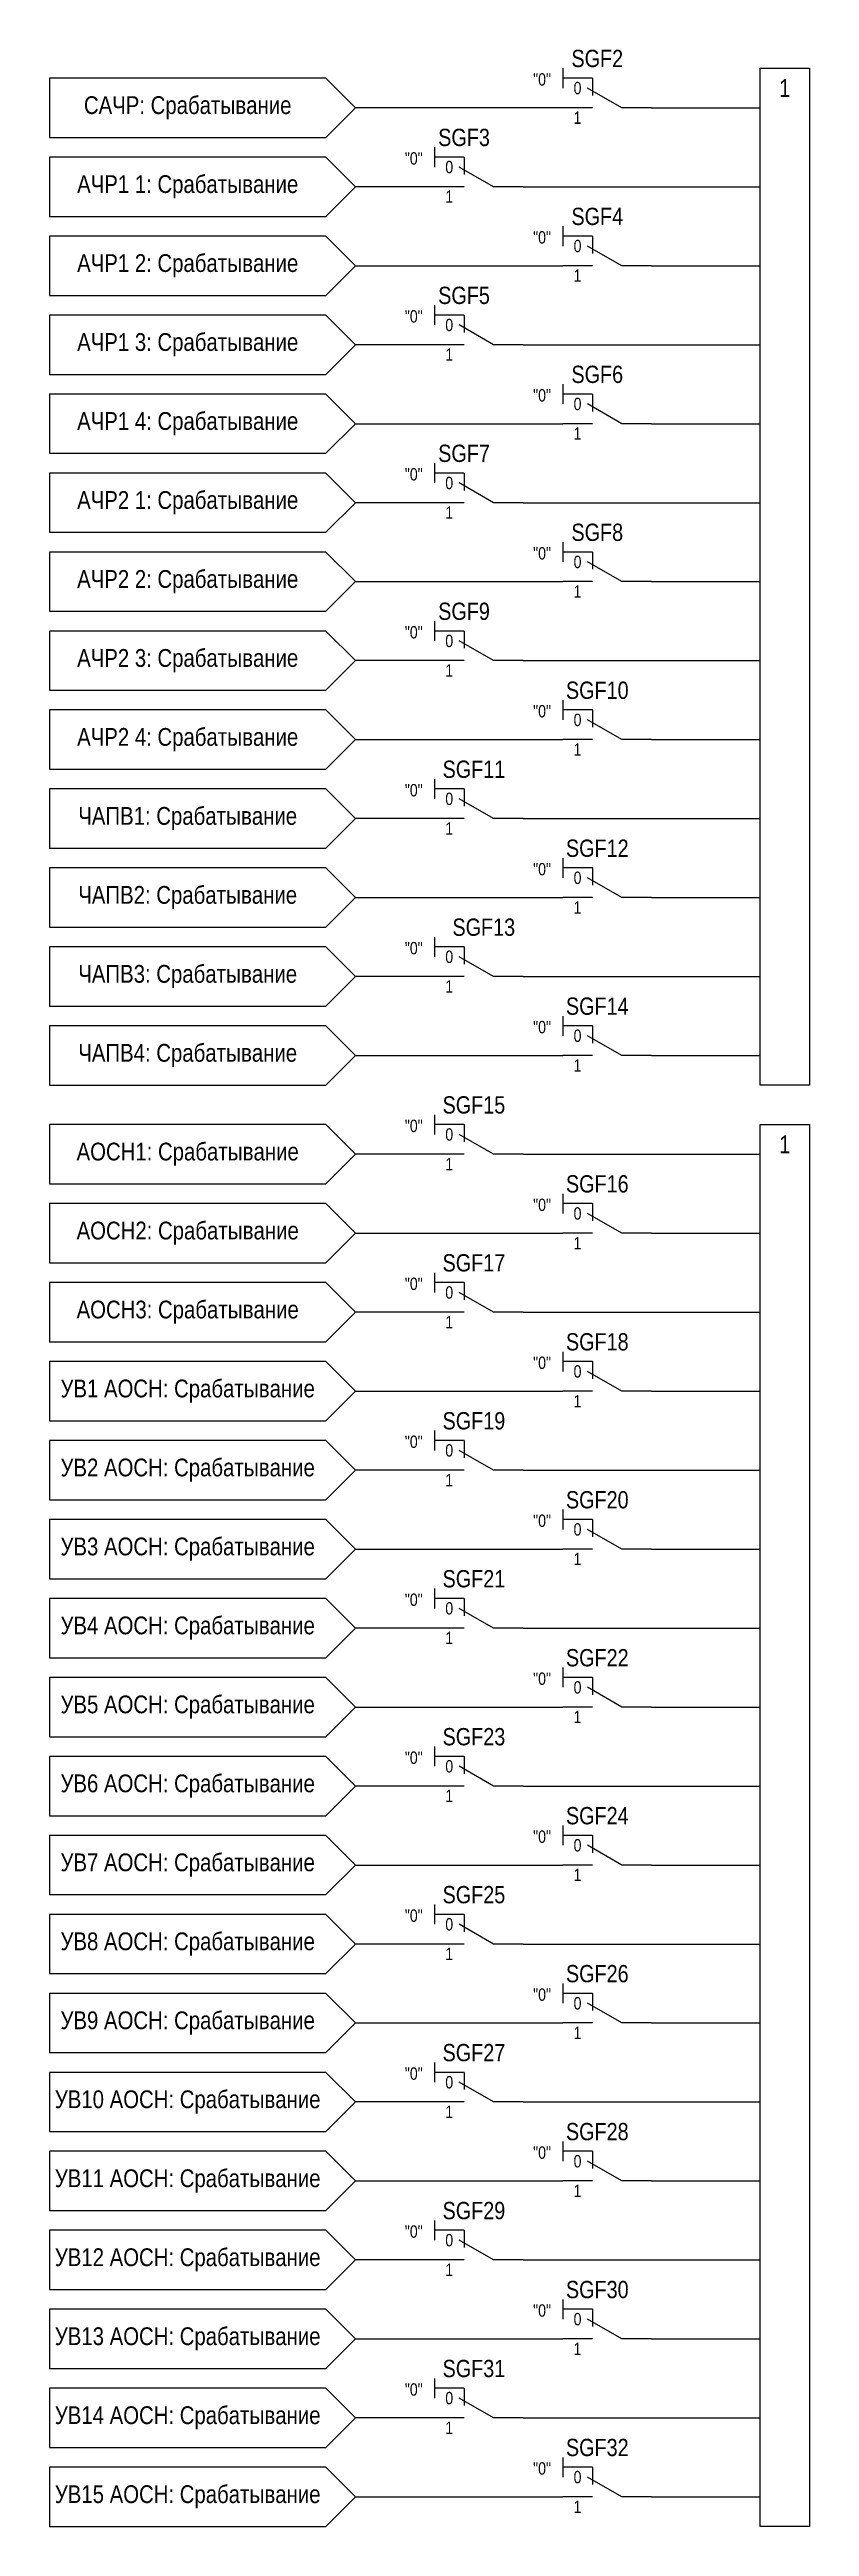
# Model space of a CAD drawing. Header units: millimetres. Extents: x -6343 to 676, y -1039 to 887.
# Drawn here: x 347 to 424, y 282 to 532.9 of the extents above; entities that cross this region are included whole.
import ezdxf
from ezdxf.enums import TextEntityAlignment as Align

# ---------------------------------------------------------------- set-up
doc = ezdxf.new("R2010")
doc.units = ezdxf.units.MM
doc.layers.add('Основная', color=7, linetype='Continuous')
doc.styles.add('2.5_Gost_RD', font='ARIALN.TTF', dxfattribs={"height": 2.5})
doc.styles.add('3.5_Gost_RD', font='ARIALN.TTF', dxfattribs={"height": 3.5})
doc.styles.add('Вывод', font='ARIALN.TTF', dxfattribs={"height": 2.5})
doc.styles.add('Компонент', font='ARIALN.TTF', dxfattribs={"height": 3.5})

msp = doc.modelspace()

# ---------------------------------------------------------------- texts
at = {"layer": 'Основная', "ltscale": 100, "char_height": 1.25, "attachment_point": 1, "style": '3.5_Gost_RD'}
for insert in [(396, 530.5), (383, 522.5), (396, 514.5), (383, 506.5), (396, 498.5), (383, 490.5), (396, 482.5), (383, 474.5), (396, 466.5), (383, 458.5), (396, 450.5), (383, 442.5), (396, 434.5), (383, 424.5), (396, 416.5), (383, 408.5), (396, 400.5), (383, 392.5), (396, 384.5), (383, 376.5), (396, 368.5), (383, 360.5), (396, 352.5), (383, 344.5), (396, 336.5), (383, 328.5), (396, 320.5), (383, 312.5), (396, 304.5), (383, 296.5), (396, 288.5)]:
    msp.add_mtext_dynamic_manual_height_columns('"0"', width=2, gutter_width=17.5, heights=[0], dxfattribs=dict(at, insert=insert))
at = {"layer": 'Основная', "ltscale": 100, "char_height": 1.8, "width": 5, "attachment_point": 5, "style": '2.5_Gost_RD'}
for insert in [(421.5, 529), (421.5, 422)]:
    msp.add_mtext('1', dxfattribs=dict(at, insert=insert))
at = {"layer": 'Основная', "color": 0, "ltscale": 100, "char_height": 1.8, "width": 28, "attachment_point": 5, "style": '2.5_Gost_RD'}
for s, insert in [('{\\C256;САЧР: Срабатывание}', (361, 527)), ('{\\C256;АЧР1 1: Срабатывание}', (361, 519)), ('{\\C256;АЧР1 2: Срабатывание}', (361, 511)), ('{\\C256;АЧР1 3: Срабатывание}', (361, 503)), ('{\\C256;АЧР1 4: Срабатывание}', (361, 495)), ('{\\C256;АЧР2 1: Срабатывание}', (361, 487)), ('{\\C256;АЧР2 2: Срабатывание}', (361, 479)), ('{\\C256;АЧР2 3: Срабатывание}', (361, 471)), ('{\\C256;АЧР2 4: Срабатывание}', (361, 463)), ('{\\C256;ЧАПВ1: Срабатывание}', (361, 455)), ('{\\C256;ЧАПВ2: Срабатывание}', (361, 447)), ('{\\C256;ЧАПВ3: Срабатывание}', (361, 439)), ('{\\C256;ЧАПВ4: Срабатывание}', (361, 431)), ('{\\C256;АОСН1: Срабатывание}', (361, 421)), ('{\\C256;АОСН2: Срабатывание}', (361, 413)), ('{\\C256;АОСН3: Срабатывание}', (361, 405)), ('{\\C256;УВ1 АОСН: Срабатывание}', (361, 397)), ('{\\C256;УВ2 АОСН: Срабатывание}', (361, 389)), ('{\\C256;УВ3 АОСН: Срабатывание}', (361, 381)), ('{\\C256;УВ4 АОСН: Срабатывание}', (361, 373)), ('{\\C256;УВ5 АОСН: Срабатывание}', (361, 365)), ('{\\C256;УВ6 АОСН: Срабатывание}', (361, 357)), ('{\\C256;УВ7 АОСН: Срабатывание}', (361, 349)), ('{\\C256;УВ8 АОСН: Срабатывание}', (361, 341)), ('{\\C256;УВ9 АОСН: Срабатывание}', (361, 333)), ('{\\C256;УВ10 АОСН: Срабатывание}', (361, 325)), ('{\\C256;УВ11 АОСН: Срабатывание}', (361, 317)), ('{\\C256;УВ12 АОСН: Срабатывание}', (361, 309)), ('{\\C256;УВ13 АОСН: Срабатывание}', (361, 301)), ('{\\C256;УВ14 АОСН: Срабатывание}', (361, 293)), ('{\\C256;УВ15 АОСН: Срабатывание}', (361, 285))]:
    msp.add_mtext(s, dxfattribs=dict(at, insert=insert))

# ---------------------------------------------------------------- blocks, each defined once
blk = doc.blocks.new('*U79')
at = {"layer": 'Основная', "ltscale": 0.35}
blk.add_line((6, 6), (6, 2.5), dxfattribs=at)
at = {"layer": 'Основная', "color": 0}
blk.add_line((0, 0), (7, 4), dxfattribs=at)
blk = doc.blocks.new('*U127')
at = {"layer": 'Основная', "color": 0}
for p, q in [((-3, 6), (-9, 6)), ((-3, 0), (-9, 0)), ((9, 0), (3, 0))]:
    blk.add_line(p, q, dxfattribs=at)
at = {"layer": 'Основная', "ltscale": 0.25, "xscale": -1}
blk.add_blockref('*U79', (3, 0), dxfattribs=at)
at = {"layer": 'Основная'}
for tag, height, style, p in [('ОУ', 3.5, 'Компонент', (-2, 10)), ('В1', 2.5, 'Вывод', (-13, 6)), ('В2', 2.5, 'Вывод', (-6, 4)), ('В3', 2.5, 'Вывод', (-6, -2))]:
    blk.add_attdef(tag, text='', height=height, dxfattribs=dict(at, style=style)).set_placement(p, align=Align.MIDDLE_CENTER)
blk = doc.blocks.new('*U129')
at = {"layer": 'Основная', "color": 0}
for p, q in [((-3, 6), (-9, 6)), ((-3, 0), (-9, 0)), ((9, 0), (3, 0))]:
    blk.add_line(p, q, dxfattribs=at)
at = {"layer": 'Основная', "ltscale": 0.25, "xscale": -1}
blk.add_blockref('*U79', (3, 0), dxfattribs=at)
at = {"layer": 'Основная'}
for tag, height, style, p in [('ОУ', 3.5, 'Компонент', (-3, 10)), ('В1', 2.5, 'Вывод', (-13, 6)), ('В2', 2.5, 'Вывод', (-6, 4)), ('В3', 2.5, 'Вывод', (-6, -2))]:
    blk.add_attdef(tag, text='', height=height, dxfattribs=dict(at, style=style)).set_placement(p, align=Align.MIDDLE_CENTER)
blk = doc.blocks.new('*U130')
at = {"layer": 'Основная', "color": 0}
for p, q in [((-3, 6), (-9, 6)), ((-3, 0), (-9, 0)), ((9, 0), (3, 0))]:
    blk.add_line(p, q, dxfattribs=at)
at = {"layer": 'Основная', "ltscale": 0.25, "xscale": -1}
blk.add_blockref('*U79', (3, 0), dxfattribs=at)
at = {"layer": 'Основная'}
for tag, height, style, p in [('ОУ', 3.5, 'Компонент', (-1, 10)), ('В1', 2.5, 'Вывод', (-13, 6)), ('В2', 2.5, 'Вывод', (-6, 4)), ('В3', 2.5, 'Вывод', (-6, -2))]:
    blk.add_attdef(tag, text='', height=height, dxfattribs=dict(at, style=style)).set_placement(p, align=Align.MIDDLE_CENTER)
blk = doc.blocks.new('*U128')
at = {"layer": 'Основная', "color": 0}
for p, q in [((-3, 6), (-9, 6)), ((-3, 0), (-9, 0)), ((9, 0), (3, 0))]:
    blk.add_line(p, q, dxfattribs=at)
at = {"layer": 'Основная', "ltscale": 0.25, "xscale": -1}
blk.add_blockref('*U79', (3, 0), dxfattribs=at)
at = {"layer": 'Основная'}
for tag, height, style, p in [('ОУ', 3.5, 'Компонент', (1, 10)), ('В1', 2.5, 'Вывод', (-13, 6)), ('В2', 2.5, 'Вывод', (-6, 4)), ('В3', 2.5, 'Вывод', (-6, -2))]:
    blk.add_attdef(tag, text='', height=height, dxfattribs=dict(at, style=style)).set_placement(p, align=Align.MIDDLE_CENTER)

# ---------------------------------------------------------------- linework, layer by layer
at = {"ltscale": 100}
for p, q in [((399, 527), (378, 527)), ((408, 511), (419, 511)), ((408, 495), (419, 495)), ((408, 479), (419, 479)), ((408, 463), (419, 463)), ((408, 447), (419, 447)), ((408, 431), (419, 431)), ((408, 413), (419, 413)), ((408, 397), (419, 397)), ((408, 381), (419, 381)), ((408, 365), (419, 365)), ((408, 349), (419, 349)), ((408, 333), (419, 333)), ((408, 317), (419, 317)), ((408, 301), (419, 301)), ((408, 285), (419, 285))]:
    msp.add_line(p, q, dxfattribs=at)
at = {"linetype": 'ByBlock', "ltscale": 10}
for p, q in [((386, 519), (378, 519)), ((395, 519), (419, 519)), ((386, 503), (378, 503)), ((395, 503), (419, 503)), ((386, 487), (378, 487)), ((395, 487), (419, 487)), ((386, 471), (378, 471)), ((395, 471), (419, 471)), ((386, 455), (378, 455)), ((395, 455), (419, 455)), ((386, 439), (378, 439)), ((395, 439), (419, 439)), ((386, 421), (378, 421)), ((395, 421), (419, 421)), ((386, 405), (378, 405)), ((395, 405), (419, 405)), ((386, 389), (378, 389)), ((395, 389), (419, 389)), ((386, 373), (378, 373)), ((395, 373), (419, 373)), ((386, 357), (378, 357)), ((395, 357), (419, 357)), ((386, 341), (378, 341)), ((395, 341), (419, 341)), ((386, 325), (378, 325)), ((395, 325), (419, 325)), ((386, 309), (378, 309)), ((395, 309), (419, 309)), ((386, 293), (378, 293)), ((395, 293), (419, 293))]:
    msp.add_line(p, q, dxfattribs=at)
at = {"ltscale": 100}
msp.add_lwpolyline([(424, 357), (424, 340)], dxfattribs=at)
at = {"layer": 'Основная', "ltscale": 100}
for p, q in [((399, 531), (399, 529)), ((408, 527), (419, 527)), ((386, 523), (386, 521)), ((399, 515), (399, 513)), ((378, 511), (399, 511)), ((386, 507), (386, 505)), ((399, 499), (399, 497)), ((378, 495), (399, 495)), ((386, 491), (386, 489)), ((399, 483), (399, 481)), ((378, 479), (399, 479)), ((386, 475), (386, 473)), ((399, 467), (399, 465)), ((378, 463), (399, 463)), ((386, 459), (386, 457)), ((399, 451), (399, 449)), ((378, 447), (399, 447)), ((386, 443), (386, 441)), ((399, 435), (399, 433)), ((378, 431), (399, 431)), ((386, 425), (386, 423)), ((399, 417), (399, 415)), ((378, 413), (399, 413)), ((386, 409), (386, 407)), ((399, 401), (399, 399)), ((378, 397), (399, 397)), ((386, 393), (386, 391)), ((399, 385), (399, 383)), ((378, 381), (399, 381)), ((386, 377), (386, 375)), ((399, 369), (399, 367)), ((378, 365), (399, 365)), ((386, 361), (386, 359)), ((399, 353), (399, 351)), ((378, 349), (399, 349)), ((386, 345), (386, 343)), ((399, 337), (399, 335)), ((378, 333), (399, 333)), ((386, 329), (386, 327)), ((399, 321), (399, 319)), ((378, 317), (399, 317)), ((386, 313), (386, 311)), ((399, 305), (399, 303)), ((378, 301), (399, 301)), ((386, 297), (386, 295)), ((399, 289), (399, 287)), ((378, 285), (399, 285))]:
    msp.add_line(p, q, dxfattribs=at)
at = {"layer": 'Основная', "color": 0, "ltscale": 100}
for points in [[(378, 527), (375, 530), (347, 530), (347, 524), (375, 524), (378, 527)], [(378, 519), (375, 522), (347, 522), (347, 516), (375, 516), (378, 519)], [(378, 511), (375, 514), (347, 514), (347, 508), (375, 508), (378, 511)], [(378, 503), (375, 506), (347, 506), (347, 500), (375, 500), (378, 503)], [(378, 495), (375, 498), (347, 498), (347, 492), (375, 492), (378, 495)], [(378, 487), (375, 490), (347, 490), (347, 484), (375, 484), (378, 487)], [(378, 479), (375, 482), (347, 482), (347, 476), (375, 476), (378, 479)], [(378, 471), (375, 474), (347, 474), (347, 468), (375, 468), (378, 471)], [(378, 463), (375, 466), (347, 466), (347, 460), (375, 460), (378, 463)], [(378, 455), (375, 458), (347, 458), (347, 452), (375, 452), (378, 455)], [(378, 447), (375, 450), (347, 450), (347, 444), (375, 444), (378, 447)], [(378, 439), (375, 442), (347, 442), (347, 436), (375, 436), (378, 439)], [(378, 431), (375, 434), (347, 434), (347, 428), (375, 428), (378, 431)], [(378, 421), (375, 424), (347, 424), (347, 418), (375, 418), (378, 421)], [(378, 413), (375, 416), (347, 416), (347, 410), (375, 410), (378, 413)], [(378, 405), (375, 408), (347, 408), (347, 402), (375, 402), (378, 405)], [(378, 397), (375, 400), (347, 400), (347, 394), (375, 394), (378, 397)], [(378, 389), (375, 392), (347, 392), (347, 386), (375, 386), (378, 389)], [(378, 381), (375, 384), (347, 384), (347, 378), (375, 378), (378, 381)], [(378, 373), (375, 376), (347, 376), (347, 370), (375, 370), (378, 373)], [(378, 365), (375, 368), (347, 368), (347, 362), (375, 362), (378, 365)], [(378, 357), (375, 360), (347, 360), (347, 354), (375, 354), (378, 357)], [(378, 349), (375, 352), (347, 352), (347, 346), (375, 346), (378, 349)], [(378, 341), (375, 344), (347, 344), (347, 338), (375, 338), (378, 341)], [(378, 333), (375, 336), (347, 336), (347, 330), (375, 330), (378, 333)], [(378, 325), (375, 328), (347, 328), (347, 322), (375, 322), (378, 325)], [(378, 317), (375, 320), (347, 320), (347, 314), (375, 314), (378, 317)], [(378, 309), (375, 312), (347, 312), (347, 306), (375, 306), (378, 309)], [(378, 301), (375, 304), (347, 304), (347, 298), (375, 298), (378, 301)], [(378, 293), (375, 296), (347, 296), (347, 290), (375, 290), (378, 293)], [(378, 285), (375, 288), (347, 288), (347, 282), (375, 282), (378, 285)]]:
    msp.add_lwpolyline(points, dxfattribs=at)
at = {"layer": 'Основная', "ltscale": 100}
for points in [[(419, 531), (424, 531), (424, 428), (419, 428)], [(419, 424), (424, 424), (424, 282), (419, 282)]]:
    msp.add_lwpolyline(points, close=True, dxfattribs=at)
for points in [[(408, 527), (419, 527)], [(378, 511), (399, 511)], [(378, 495), (399, 495)], [(378, 479), (399, 479)], [(378, 463), (399, 463)], [(378, 447), (399, 447)], [(378, 431), (399, 431)], [(378, 413), (399, 413)], [(378, 397), (399, 397)], [(378, 381), (399, 381)], [(378, 365), (399, 365)], [(378, 349), (399, 349)], [(378, 333), (399, 333)], [(378, 317), (399, 317)], [(378, 301), (399, 301)], [(378, 285), (399, 285)]]:
    msp.add_lwpolyline(points, dxfattribs=at)

# ---------------------------------------------------------------- block references
at = {"layer": 'Основная', "ltscale": 0.25}
ref = msp.add_blockref('*U127', (403.5, 527), dxfattribs=dict(at, xscale=0.5, yscale=0.5, zscale=0.5))
ref.add_attrib('ОУ', 'SGF2', dxfattribs={"height": 1.75, "style": 'Компонент'}).set_placement((402.5, 532), align=Align.MIDDLE_CENTER)
ref.add_attrib('В2', '0', dxfattribs={"height": 1.25, "style": 'Вывод'}).set_placement((400.5, 529), align=Align.MIDDLE_CENTER)
ref.add_attrib('В3', '1', dxfattribs={"height": 1.25, "style": 'Вывод'}).set_placement((400.5, 526), align=Align.MIDDLE_CENTER)
ref = msp.add_blockref('*U129', (390.5, 519), dxfattribs=dict(at, xscale=0.5, yscale=0.5, zscale=0.5))
ref.add_attrib('ОУ', 'SGF3', dxfattribs={"height": 1.75, "style": 'Компонент'}).set_placement((389, 524), align=Align.MIDDLE_CENTER)
ref.add_attrib('В2', '0', dxfattribs={"height": 1.25, "style": 'Вывод'}).set_placement((387.5, 521), align=Align.MIDDLE_CENTER)
ref.add_attrib('В3', '1', dxfattribs={"height": 1.25, "style": 'Вывод'}).set_placement((387.5, 518), align=Align.MIDDLE_CENTER)
ref = msp.add_blockref('*U127', (403.5, 511), dxfattribs=dict(at, xscale=0.5, yscale=0.5, zscale=0.5))
ref.add_attrib('ОУ', 'SGF4', dxfattribs={"height": 1.75, "style": 'Компонент'}).set_placement((402.5, 516), align=Align.MIDDLE_CENTER)
ref.add_attrib('В2', '0', dxfattribs={"height": 1.25, "style": 'Вывод'}).set_placement((400.5, 513), align=Align.MIDDLE_CENTER)
ref.add_attrib('В3', '1', dxfattribs={"height": 1.25, "style": 'Вывод'}).set_placement((400.5, 510), align=Align.MIDDLE_CENTER)
ref = msp.add_blockref('*U129', (390.5, 503), dxfattribs=dict(at, xscale=0.5, yscale=0.5, zscale=0.5))
ref.add_attrib('ОУ', 'SGF5', dxfattribs={"height": 1.75, "style": 'Компонент'}).set_placement((389, 508), align=Align.MIDDLE_CENTER)
ref.add_attrib('В2', '0', dxfattribs={"height": 1.25, "style": 'Вывод'}).set_placement((387.5, 505), align=Align.MIDDLE_CENTER)
ref.add_attrib('В3', '1', dxfattribs={"height": 1.25, "style": 'Вывод'}).set_placement((387.5, 502), align=Align.MIDDLE_CENTER)
ref = msp.add_blockref('*U127', (403.5, 495), dxfattribs=dict(at, xscale=0.5, yscale=0.5, zscale=0.5))
ref.add_attrib('ОУ', 'SGF6', dxfattribs={"height": 1.75, "style": 'Компонент'}).set_placement((402.5, 500), align=Align.MIDDLE_CENTER)
ref.add_attrib('В2', '0', dxfattribs={"height": 1.25, "style": 'Вывод'}).set_placement((400.5, 497), align=Align.MIDDLE_CENTER)
ref.add_attrib('В3', '1', dxfattribs={"height": 1.25, "style": 'Вывод'}).set_placement((400.5, 494), align=Align.MIDDLE_CENTER)
ref = msp.add_blockref('*U129', (390.5, 487), dxfattribs=dict(at, xscale=0.5, yscale=0.5, zscale=0.5))
ref.add_attrib('ОУ', 'SGF7', dxfattribs={"height": 1.75, "style": 'Компонент'}).set_placement((389, 492), align=Align.MIDDLE_CENTER)
ref.add_attrib('В2', '0', dxfattribs={"height": 1.25, "style": 'Вывод'}).set_placement((387.5, 489), align=Align.MIDDLE_CENTER)
ref.add_attrib('В3', '1', dxfattribs={"height": 1.25, "style": 'Вывод'}).set_placement((387.5, 486), align=Align.MIDDLE_CENTER)
ref = msp.add_blockref('*U127', (403.5, 479), dxfattribs=dict(at, xscale=0.5, yscale=0.5, zscale=0.5))
ref.add_attrib('ОУ', 'SGF8', dxfattribs={"height": 1.75, "style": 'Компонент'}).set_placement((402.5, 484), align=Align.MIDDLE_CENTER)
ref.add_attrib('В2', '0', dxfattribs={"height": 1.25, "style": 'Вывод'}).set_placement((400.5, 481), align=Align.MIDDLE_CENTER)
ref.add_attrib('В3', '1', dxfattribs={"height": 1.25, "style": 'Вывод'}).set_placement((400.5, 478), align=Align.MIDDLE_CENTER)
ref = msp.add_blockref('*U129', (390.5, 471), dxfattribs=dict(at, xscale=0.5, yscale=0.5, zscale=0.5))
ref.add_attrib('ОУ', 'SGF9', dxfattribs={"height": 1.75, "style": 'Компонент'}).set_placement((389, 476), align=Align.MIDDLE_CENTER)
ref.add_attrib('В2', '0', dxfattribs={"height": 1.25, "style": 'Вывод'}).set_placement((387.5, 473), align=Align.MIDDLE_CENTER)
ref.add_attrib('В3', '1', dxfattribs={"height": 1.25, "style": 'Вывод'}).set_placement((387.5, 470), align=Align.MIDDLE_CENTER)
ref = msp.add_blockref('*U127', (403.5, 463), dxfattribs=dict(at, xscale=0.5, yscale=0.5, zscale=0.5))
ref.add_attrib('ОУ', 'SGF10', dxfattribs={"height": 1.75, "style": 'Компонент'}).set_placement((402.5, 468), align=Align.MIDDLE_CENTER)
ref.add_attrib('В2', '0', dxfattribs={"height": 1.25, "style": 'Вывод'}).set_placement((400.5, 465), align=Align.MIDDLE_CENTER)
ref.add_attrib('В3', '1', dxfattribs={"height": 1.25, "style": 'Вывод'}).set_placement((400.5, 462), align=Align.MIDDLE_CENTER)
ref = msp.add_blockref('*U130', (390.5, 455), dxfattribs=dict(at, xscale=0.5, yscale=0.5, zscale=0.5))
ref.add_attrib('ОУ', 'SGF11', dxfattribs={"height": 1.75, "style": 'Компонент'}).set_placement((390, 460), align=Align.MIDDLE_CENTER)
ref.add_attrib('В2', '0', dxfattribs={"height": 1.25, "style": 'Вывод'}).set_placement((387.5, 457), align=Align.MIDDLE_CENTER)
ref.add_attrib('В3', '1', dxfattribs={"height": 1.25, "style": 'Вывод'}).set_placement((387.5, 454), align=Align.MIDDLE_CENTER)
ref = msp.add_blockref('*U127', (403.5, 447), dxfattribs=dict(at, xscale=0.5, yscale=0.5, zscale=0.5))
ref.add_attrib('ОУ', 'SGF12', dxfattribs={"height": 1.75, "style": 'Компонент'}).set_placement((402.5, 452), align=Align.MIDDLE_CENTER)
ref.add_attrib('В2', '0', dxfattribs={"height": 1.25, "style": 'Вывод'}).set_placement((400.5, 449), align=Align.MIDDLE_CENTER)
ref.add_attrib('В3', '1', dxfattribs={"height": 1.25, "style": 'Вывод'}).set_placement((400.5, 446), align=Align.MIDDLE_CENTER)
ref = msp.add_blockref('*U128', (390.5, 439), dxfattribs=dict(at, xscale=0.5, yscale=0.5, zscale=0.5))
ref.add_attrib('ОУ', 'SGF13', dxfattribs={"height": 1.75, "style": 'Компонент'}).set_placement((391, 444), align=Align.MIDDLE_CENTER)
ref.add_attrib('В2', '0', dxfattribs={"height": 1.25, "style": 'Вывод'}).set_placement((387.5, 441), align=Align.MIDDLE_CENTER)
ref.add_attrib('В3', '1', dxfattribs={"height": 1.25, "style": 'Вывод'}).set_placement((387.5, 438), align=Align.MIDDLE_CENTER)
ref = msp.add_blockref('*U127', (403.5, 431), dxfattribs=dict(at, xscale=0.5, yscale=0.5, zscale=0.5))
ref.add_attrib('ОУ', 'SGF14', dxfattribs={"height": 1.75, "style": 'Компонент'}).set_placement((402.5, 436), align=Align.MIDDLE_CENTER)
ref.add_attrib('В2', '0', dxfattribs={"height": 1.25, "style": 'Вывод'}).set_placement((400.5, 433), align=Align.MIDDLE_CENTER)
ref.add_attrib('В3', '1', dxfattribs={"height": 1.25, "style": 'Вывод'}).set_placement((400.5, 430), align=Align.MIDDLE_CENTER)
ref = msp.add_blockref('*U130', (390.5, 421), dxfattribs=dict(at, xscale=0.5, yscale=0.5, zscale=0.5))
ref.add_attrib('ОУ', 'SGF15', dxfattribs={"height": 1.75, "style": 'Компонент'}).set_placement((390, 426), align=Align.MIDDLE_CENTER)
ref.add_attrib('В2', '0', dxfattribs={"height": 1.25, "style": 'Вывод'}).set_placement((387.5, 423), align=Align.MIDDLE_CENTER)
ref.add_attrib('В3', '1', dxfattribs={"height": 1.25, "style": 'Вывод'}).set_placement((387.5, 420), align=Align.MIDDLE_CENTER)
ref = msp.add_blockref('*U127', (403.5, 413), dxfattribs=dict(at, xscale=0.5, yscale=0.5, zscale=0.5))
ref.add_attrib('ОУ', 'SGF16', dxfattribs={"height": 1.75, "style": 'Компонент'}).set_placement((402.5, 418), align=Align.MIDDLE_CENTER)
ref.add_attrib('В2', '0', dxfattribs={"height": 1.25, "style": 'Вывод'}).set_placement((400.5, 415), align=Align.MIDDLE_CENTER)
ref.add_attrib('В3', '1', dxfattribs={"height": 1.25, "style": 'Вывод'}).set_placement((400.5, 412), align=Align.MIDDLE_CENTER)
ref = msp.add_blockref('*U130', (390.5, 405), dxfattribs=dict(at, xscale=0.5, yscale=0.5, zscale=0.5))
ref.add_attrib('ОУ', 'SGF17', dxfattribs={"height": 1.75, "style": 'Компонент'}).set_placement((390, 410), align=Align.MIDDLE_CENTER)
ref.add_attrib('В2', '0', dxfattribs={"height": 1.25, "style": 'Вывод'}).set_placement((387.5, 407), align=Align.MIDDLE_CENTER)
ref.add_attrib('В3', '1', dxfattribs={"height": 1.25, "style": 'Вывод'}).set_placement((387.5, 404), align=Align.MIDDLE_CENTER)
ref = msp.add_blockref('*U127', (403.5, 397), dxfattribs=dict(at, xscale=0.5, yscale=0.5, zscale=0.5))
ref.add_attrib('ОУ', 'SGF18', dxfattribs={"height": 1.75, "style": 'Компонент'}).set_placement((402.5, 402), align=Align.MIDDLE_CENTER)
ref.add_attrib('В2', '0', dxfattribs={"height": 1.25, "style": 'Вывод'}).set_placement((400.5, 399), align=Align.MIDDLE_CENTER)
ref.add_attrib('В3', '1', dxfattribs={"height": 1.25, "style": 'Вывод'}).set_placement((400.5, 396), align=Align.MIDDLE_CENTER)
ref = msp.add_blockref('*U130', (390.5, 389), dxfattribs=dict(at, xscale=0.5, yscale=0.5, zscale=0.5))
ref.add_attrib('ОУ', 'SGF19', dxfattribs={"height": 1.75, "style": 'Компонент'}).set_placement((390, 394), align=Align.MIDDLE_CENTER)
ref.add_attrib('В2', '0', dxfattribs={"height": 1.25, "style": 'Вывод'}).set_placement((387.5, 391), align=Align.MIDDLE_CENTER)
ref.add_attrib('В3', '1', dxfattribs={"height": 1.25, "style": 'Вывод'}).set_placement((387.5, 388), align=Align.MIDDLE_CENTER)
ref = msp.add_blockref('*U127', (403.5, 381), dxfattribs=dict(at, xscale=0.5, yscale=0.5, zscale=0.5))
ref.add_attrib('ОУ', 'SGF20', dxfattribs={"height": 1.75, "style": 'Компонент'}).set_placement((402.5, 386), align=Align.MIDDLE_CENTER)
ref.add_attrib('В2', '0', dxfattribs={"height": 1.25, "style": 'Вывод'}).set_placement((400.5, 383), align=Align.MIDDLE_CENTER)
ref.add_attrib('В3', '1', dxfattribs={"height": 1.25, "style": 'Вывод'}).set_placement((400.5, 380), align=Align.MIDDLE_CENTER)
ref = msp.add_blockref('*U130', (390.5, 373), dxfattribs=dict(at, xscale=0.5, yscale=0.5, zscale=0.5))
ref.add_attrib('ОУ', 'SGF21', dxfattribs={"height": 1.75, "style": 'Компонент'}).set_placement((390, 378), align=Align.MIDDLE_CENTER)
ref.add_attrib('В2', '0', dxfattribs={"height": 1.25, "style": 'Вывод'}).set_placement((387.5, 375), align=Align.MIDDLE_CENTER)
ref.add_attrib('В3', '1', dxfattribs={"height": 1.25, "style": 'Вывод'}).set_placement((387.5, 372), align=Align.MIDDLE_CENTER)
ref = msp.add_blockref('*U127', (403.5, 365), dxfattribs=dict(at, xscale=0.5, yscale=0.5, zscale=0.5))
ref.add_attrib('ОУ', 'SGF22', dxfattribs={"height": 1.75, "style": 'Компонент'}).set_placement((402.5, 370), align=Align.MIDDLE_CENTER)
ref.add_attrib('В2', '0', dxfattribs={"height": 1.25, "style": 'Вывод'}).set_placement((400.5, 367), align=Align.MIDDLE_CENTER)
ref.add_attrib('В3', '1', dxfattribs={"height": 1.25, "style": 'Вывод'}).set_placement((400.5, 364), align=Align.MIDDLE_CENTER)
ref = msp.add_blockref('*U130', (390.5, 357), dxfattribs=dict(at, xscale=0.5, yscale=0.5, zscale=0.5))
ref.add_attrib('ОУ', 'SGF23', dxfattribs={"height": 1.75, "style": 'Компонент'}).set_placement((390, 362), align=Align.MIDDLE_CENTER)
ref.add_attrib('В2', '0', dxfattribs={"height": 1.25, "style": 'Вывод'}).set_placement((387.5, 359), align=Align.MIDDLE_CENTER)
ref.add_attrib('В3', '1', dxfattribs={"height": 1.25, "style": 'Вывод'}).set_placement((387.5, 356), align=Align.MIDDLE_CENTER)
ref = msp.add_blockref('*U127', (403.5, 349), dxfattribs=dict(at, xscale=0.5, yscale=0.5, zscale=0.5))
ref.add_attrib('ОУ', 'SGF24', dxfattribs={"height": 1.75, "style": 'Компонент'}).set_placement((402.5, 354), align=Align.MIDDLE_CENTER)
ref.add_attrib('В2', '0', dxfattribs={"height": 1.25, "style": 'Вывод'}).set_placement((400.5, 351), align=Align.MIDDLE_CENTER)
ref.add_attrib('В3', '1', dxfattribs={"height": 1.25, "style": 'Вывод'}).set_placement((400.5, 348), align=Align.MIDDLE_CENTER)
ref = msp.add_blockref('*U130', (390.5, 341), dxfattribs=dict(at, xscale=0.5, yscale=0.5, zscale=0.5))
ref.add_attrib('ОУ', 'SGF25', dxfattribs={"height": 1.75, "style": 'Компонент'}).set_placement((390, 346), align=Align.MIDDLE_CENTER)
ref.add_attrib('В2', '0', dxfattribs={"height": 1.25, "style": 'Вывод'}).set_placement((387.5, 343), align=Align.MIDDLE_CENTER)
ref.add_attrib('В3', '1', dxfattribs={"height": 1.25, "style": 'Вывод'}).set_placement((387.5, 340), align=Align.MIDDLE_CENTER)
ref = msp.add_blockref('*U127', (403.5, 333), dxfattribs=dict(at, xscale=0.5, yscale=0.5, zscale=0.5))
ref.add_attrib('ОУ', 'SGF26', dxfattribs={"height": 1.75, "style": 'Компонент'}).set_placement((402.5, 338), align=Align.MIDDLE_CENTER)
ref.add_attrib('В2', '0', dxfattribs={"height": 1.25, "style": 'Вывод'}).set_placement((400.5, 335), align=Align.MIDDLE_CENTER)
ref.add_attrib('В3', '1', dxfattribs={"height": 1.25, "style": 'Вывод'}).set_placement((400.5, 332), align=Align.MIDDLE_CENTER)
ref = msp.add_blockref('*U130', (390.5, 325), dxfattribs=dict(at, xscale=0.5, yscale=0.5, zscale=0.5))
ref.add_attrib('ОУ', 'SGF27', dxfattribs={"height": 1.75, "style": 'Компонент'}).set_placement((390, 330), align=Align.MIDDLE_CENTER)
ref.add_attrib('В2', '0', dxfattribs={"height": 1.25, "style": 'Вывод'}).set_placement((387.5, 327), align=Align.MIDDLE_CENTER)
ref.add_attrib('В3', '1', dxfattribs={"height": 1.25, "style": 'Вывод'}).set_placement((387.5, 324), align=Align.MIDDLE_CENTER)
ref = msp.add_blockref('*U127', (403.5, 317), dxfattribs=dict(at, xscale=0.5, yscale=0.5, zscale=0.5))
ref.add_attrib('ОУ', 'SGF28', dxfattribs={"height": 1.75, "style": 'Компонент'}).set_placement((402.5, 322), align=Align.MIDDLE_CENTER)
ref.add_attrib('В2', '0', dxfattribs={"height": 1.25, "style": 'Вывод'}).set_placement((400.5, 319), align=Align.MIDDLE_CENTER)
ref.add_attrib('В3', '1', dxfattribs={"height": 1.25, "style": 'Вывод'}).set_placement((400.5, 316), align=Align.MIDDLE_CENTER)
ref = msp.add_blockref('*U130', (390.5, 309), dxfattribs=dict(at, xscale=0.5, yscale=0.5, zscale=0.5))
ref.add_attrib('ОУ', 'SGF29', dxfattribs={"height": 1.75, "style": 'Компонент'}).set_placement((390, 314), align=Align.MIDDLE_CENTER)
ref.add_attrib('В2', '0', dxfattribs={"height": 1.25, "style": 'Вывод'}).set_placement((387.5, 311), align=Align.MIDDLE_CENTER)
ref.add_attrib('В3', '1', dxfattribs={"height": 1.25, "style": 'Вывод'}).set_placement((387.5, 308), align=Align.MIDDLE_CENTER)
ref = msp.add_blockref('*U127', (403.5, 301), dxfattribs=dict(at, xscale=0.5, yscale=0.5, zscale=0.5))
ref.add_attrib('ОУ', 'SGF30', dxfattribs={"height": 1.75, "style": 'Компонент'}).set_placement((402.5, 306), align=Align.MIDDLE_CENTER)
ref.add_attrib('В2', '0', dxfattribs={"height": 1.25, "style": 'Вывод'}).set_placement((400.5, 303), align=Align.MIDDLE_CENTER)
ref.add_attrib('В3', '1', dxfattribs={"height": 1.25, "style": 'Вывод'}).set_placement((400.5, 300), align=Align.MIDDLE_CENTER)
ref = msp.add_blockref('*U130', (390.5, 293), dxfattribs=dict(at, xscale=0.5, yscale=0.5, zscale=0.5))
ref.add_attrib('ОУ', 'SGF31', dxfattribs={"height": 1.75, "style": 'Компонент'}).set_placement((390, 298), align=Align.MIDDLE_CENTER)
ref.add_attrib('В2', '0', dxfattribs={"height": 1.25, "style": 'Вывод'}).set_placement((387.5, 295), align=Align.MIDDLE_CENTER)
ref.add_attrib('В3', '1', dxfattribs={"height": 1.25, "style": 'Вывод'}).set_placement((387.5, 292), align=Align.MIDDLE_CENTER)
ref = msp.add_blockref('*U127', (403.5, 285), dxfattribs=dict(at, xscale=0.5, yscale=0.5, zscale=0.5))
ref.add_attrib('ОУ', 'SGF32', dxfattribs={"height": 1.75, "style": 'Компонент'}).set_placement((402.5, 290), align=Align.MIDDLE_CENTER)
ref.add_attrib('В2', '0', dxfattribs={"height": 1.25, "style": 'Вывод'}).set_placement((400.5, 287), align=Align.MIDDLE_CENTER)
ref.add_attrib('В3', '1', dxfattribs={"height": 1.25, "style": 'Вывод'}).set_placement((400.5, 284), align=Align.MIDDLE_CENTER)

msp.set_redraw_order([(e.dxf.handle, doc.entitydb.next_handle()) for e in msp.query("TEXT MTEXT ATTDEF DIMENSION ARC_DIMENSION")])  # texts and dimensions are drawn at this point

doc.saveas('drawing.dxf')
